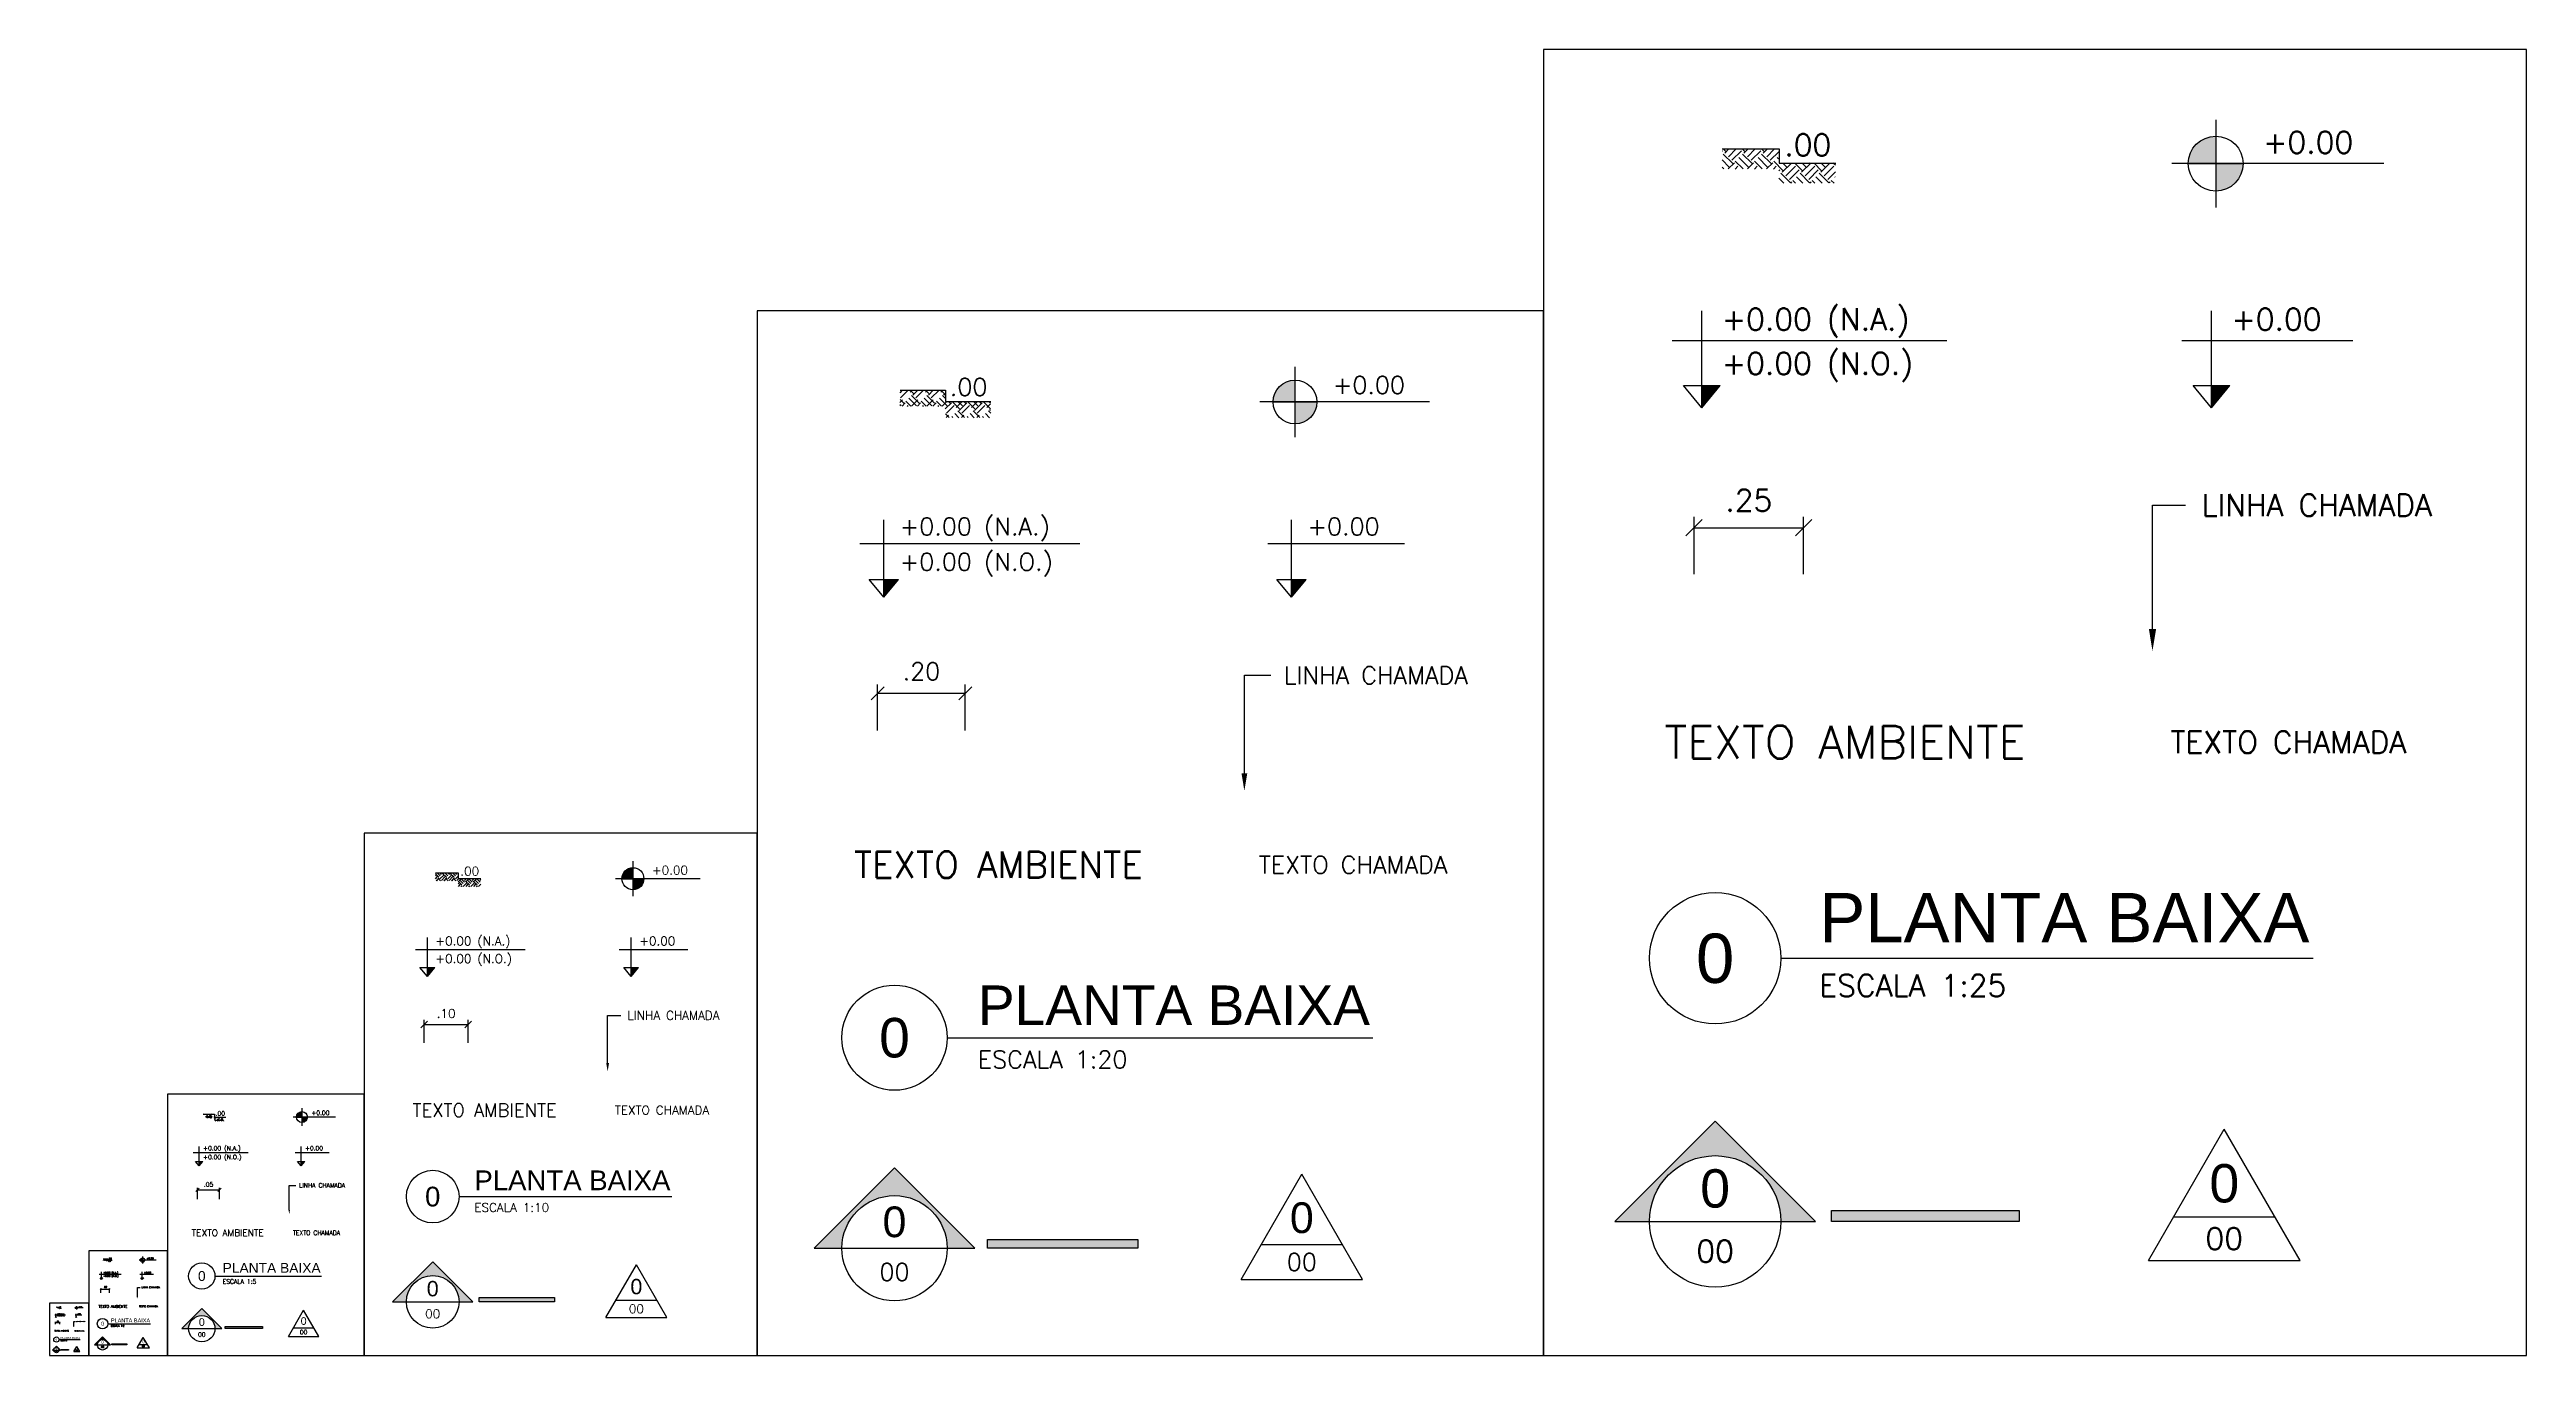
# Model space of a CAD drawing. Header units: millimetres. Extents: x 272697 to 273846, y 9581933 to 9582628.
# Drawn here: x 272704.7 to 272710.35, y 9581933.17 to 9581936.15 of the extents above; entities that cross this region are included whole.
import ezdxf
from ezdxf import colors
from ezdxf.entities.mleader import LeaderData, LeaderLine
from ezdxf.enums import TextEntityAlignment as Align
from ezdxf.math import Vec2, Vec3

# ---------------------------------------------------------------- set-up
doc = ezdxf.new("R2010")
doc.units = ezdxf.units.MM
doc.header["$PDMODE"] = 35
for name, color, linetype in [('ARQ-COTAS', 30, 'Continuous'), ('ARQ-SÍMBOLOS', 2, 'Continuous'), ('ARQ-TEXTO2', 2, 'Continuous'), ('ARQ-TEXTO3', 3, 'Continuous'), ('ARQ-TEXTO4', 4, 'Continuous')]:
    doc.layers.add(name, color=color, linetype=linetype)
doc.styles.add('arial', font='arial.ttf')
doc.styles.add('ROMANS', font='romans.shx')
doc.styles.add('Romans_Anot', font='romans.shx')
doc.dimstyles.new('Escala 1-1', dxfattribs={"dimscale": 0.01, "dimtxt": 0.2, "dimasz": 0.15, "dimexe": 0.1, "dimexo": 0.2, "dimgap": 0.15, "dimtad": 1, "dimzin": 4, "dimdsep": 46, "dimtxsty": 'Romans_Anot', "dimblk": 'OBLIQUE', "dimcen": 0.25, "dimclrd": 256, "dimclre": 256, "dimclrt": 2, "dimadec": 0, "dimazin": 0, "dimtfac": 1, "dimtix": 1, "dimtmove": 2, "dimatfit": 3, "dimfxl": 0, "dimlwd": -1, "dimlwe": -1, "dimarcsym": 0})
doc.dimstyles.new('Escala 1-10', dxfattribs={"dimscale": 0.1, "dimtxt": 0.2, "dimasz": 0.15, "dimexe": 0.1, "dimexo": 0.2, "dimgap": 0.15, "dimtad": 1, "dimzin": 4, "dimdsep": 46, "dimtxsty": 'Romans_Anot', "dimblk": 'OBLIQUE', "dimcen": 0.25, "dimclrd": 256, "dimclre": 256, "dimclrt": 2, "dimadec": 0, "dimazin": 0, "dimtfac": 1, "dimtix": 1, "dimtmove": 2, "dimatfit": 3, "dimfxl": 0, "dimlwd": -1, "dimlwe": -1, "dimarcsym": 0})
doc.dimstyles.new('Escala 1-2', dxfattribs={"dimscale": 0.02, "dimtxt": 0.2, "dimasz": 0.15, "dimexe": 0.1, "dimexo": 0.2, "dimgap": 0.15, "dimtad": 1, "dimzin": 4, "dimdsep": 46, "dimtxsty": 'Romans_Anot', "dimblk": 'OBLIQUE', "dimcen": 0.25, "dimclrd": 256, "dimclre": 256, "dimclrt": 2, "dimadec": 0, "dimazin": 0, "dimtfac": 1, "dimtix": 1, "dimtmove": 2, "dimatfit": 3, "dimfxl": 0, "dimlwd": -1, "dimlwe": -1, "dimarcsym": 0})
doc.dimstyles.new('Escala 1-20', dxfattribs={"dimscale": 0.2, "dimtxt": 0.2, "dimasz": 0.15, "dimexe": 0.1, "dimexo": 0.2, "dimgap": 0.15, "dimtad": 1, "dimzin": 4, "dimdsep": 46, "dimtxsty": 'Romans_Anot', "dimblk": 'OBLIQUE', "dimcen": 0.25, "dimclrd": 256, "dimclre": 256, "dimclrt": 2, "dimadec": 0, "dimazin": 0, "dimtfac": 1, "dimtix": 1, "dimtmove": 2, "dimatfit": 3, "dimfxl": 0, "dimlwd": -1, "dimlwe": -1, "dimarcsym": 0})
doc.dimstyles.new('Escala 1-25', dxfattribs={"dimscale": 0.25, "dimtxt": 0.2, "dimasz": 0.15, "dimexe": 0.1, "dimexo": 0.2, "dimgap": 0.15, "dimtad": 1, "dimzin": 4, "dimdsep": 46, "dimtxsty": 'Romans_Anot', "dimblk": 'OBLIQUE', "dimcen": 0.25, "dimclrd": 256, "dimclre": 256, "dimclrt": 2, "dimadec": 0, "dimazin": 0, "dimtfac": 1, "dimtix": 1, "dimtmove": 2, "dimatfit": 3, "dimfxl": 0, "dimlwd": -1, "dimlwe": -1, "dimarcsym": 0})
doc.dimstyles.new('Escala 1-5', dxfattribs={"dimscale": 0.05, "dimtxt": 0.2, "dimasz": 0.15, "dimexe": 0.1, "dimexo": 0.2, "dimgap": 0.15, "dimtad": 1, "dimzin": 4, "dimdsep": 46, "dimtxsty": 'Romans_Anot', "dimblk": 'OBLIQUE', "dimcen": 0.25, "dimclrd": 256, "dimclre": 256, "dimclrt": 2, "dimadec": 0, "dimazin": 0, "dimtfac": 1, "dimtix": 1, "dimtmove": 2, "dimatfit": 3, "dimfxl": 0, "dimlwd": -1, "dimlwe": -1, "dimarcsym": 0})

msp = doc.modelspace()

# ---------------------------------------------------------------- texts
at = {"layer": 'ARQ-TEXTO2', "attachment_point": 1, "style": 'ROMANS'}
for insert, char_height in [((272709.5344476476, 9581934.592246616), 0.05), ((272707.454643597, 9581934.307433473), 0.04000000000000001), ((272705.9856767653, 9581933.737807188), 0.02), ((272705.2511933495, 9581933.452994045), 0.01), ((272704.9001913423, 9581933.28210616), 0.004), ((272704.7532946591, 9581933.225143531), 0.002)]:
    msp.add_mtext('TEXTO CHAMADA', dxfattribs=dict(at, insert=insert, char_height=char_height))
at = {"layer": 'ARQ-TEXTO3', "attachment_point": 5, "style": 'ROMANS'}
for insert, char_height in [((272708.7916727732, 9581934.567418717), 0.075), ((272706.8604236974, 9581934.287571155), 0.06), ((272705.6885668155, 9581933.727876028), 0.03), ((272705.1026383746, 9581933.448028466), 0.015), ((272704.8407693523, 9581933.280119928), 0.006), ((272704.7235836642, 9581933.224150416), 0.003)]:
    msp.add_mtext('TEXTO AMBIENTE', dxfattribs=dict(at, insert=insert, char_height=char_height))

# ---------------------------------------------------------------- blocks, each defined once
blk = doc.blocks.new('_Oblique')
at = {"color": 0, "linetype": 'ByBlock', "lineweight": -2}
blk.add_line((-0.5, -0.5), (0.5, 0.5), dxfattribs=at)
blk = doc.blocks.new('*D26')
at = {"layer": 'ARQ-COTAS', "transparency": 16777216}
for p, q in [((272708.4474473423, 9581934.950344866), (272708.4474473423, 9581935.081419483)), ((272708.6974473423, 9581934.950344866), (272708.6974473423, 9581935.081419483)), ((272708.4474473423, 9581935.056419482), (272708.6974473423, 9581935.056419482))]:
    blk.add_line(p, q, dxfattribs=at)
at = {"layer": 'Defpoints', "color": 0, "transparency": 16777216}
for p in [(272708.6974473423, 9581935.056419482), (272708.4474473423, 9581934.900344865), (272708.6974473423, 9581934.900344865)]:
    blk.add_point(p, dxfattribs=at)
at = {"layer": 'ARQ-COTAS', "transparency": 16777216, "xscale": 0.0375, "yscale": 0.0375, "zscale": 0.0375, "rotation": 180}
blk.add_blockref('_Oblique', (272708.4474473423, 9581935.056419482), dxfattribs=at)
at = {"layer": 'ARQ-COTAS', "transparency": 16777216, "xscale": 0.0375, "yscale": 0.0375, "zscale": 0.0375}
blk.add_blockref('_Oblique', (272708.6974473423, 9581935.056419482), dxfattribs=at)
at = {"layer": 'ARQ-COTAS', "color": 2, "transparency": 16777216, "insert": (272708.5724473423, 9581935.118919482), "char_height": 0.05, "attachment_point": 5, "style": 'Romans_Anot'}
blk.add_mtext('.25', dxfattribs=at)
blk = doc.blocks.new('Nível_Planta')
at = {"layer": 'ARQ-SÍMBOLOS', "ltscale": 0.1}
h = blk.add_hatch(color=1, dxfattribs=at)
h.dxf.hatch_style = 1
h.paths.add_polyline_path([(-0.2499999999998295, 0), (0, 0), (0, 0.25, 0.4142135623730951)])
h.paths.add_polyline_path([(0.2500000000000568, 0), (0, 0), (0, -0.25, 0.4142135623730952)])
at = {"layer": 'ARQ-SÍMBOLOS', "color": 1}
for p, q in [((0, 0.3999999999999773), (0, -0.3999999999999773)), ((1.5345611638636, 0), (-0.3999999999999773, 0))]:
    blk.add_line(p, q, dxfattribs=at)
at = {"layer": 'ARQ-SÍMBOLOS', "color": 1, "ltscale": 0.1}
blk.add_line((-0.25, 0), (0.25, 0), dxfattribs=at)
at = {"layer": 'ARQ-SÍMBOLOS', "color": 1}
blk.add_circle((0, 0), 0.2499999999999881, dxfattribs=at)
at = {"layer": 'ARQ-TEXTO2', "style": 'ROMANS'}
blk.add_attdef('NIVEL-ACABADO', text='', height=0.2, dxfattribs=at).set_placement((0.4323399719731924, 0.03380018974962695), align=Align.BOTTOM_LEFT)
blk = doc.blocks.new('Nível_Corte')
at = {"layer": 'ARQ-SÍMBOLOS'}
h = blk.add_hatch(color=1, dxfattribs=at)
h.dxf.hatch_style = 1
h.paths.add_polyline_path([(0.1674369880686299, 0.2018394639394501), (0, 0.2018394639394501), (0, 2.775557561562891e-17)])
at = {"layer": 'ARQ-SÍMBOLOS', "color": 1}
for p, q in [((0, 0), (0, 0.8840472081402027)), ((-0.2710281388124827, 0.61301906932772), (2.23548512267085, 0.6130190693277199)), ((-0.1674369880686299, 0.2018394639394501), (0.1674369880686299, 0.2018394639394501)), ((0, 0), (-0.1674369880686299, 0.2018394639394501)), ((0, 0), (0.1674369880686299, 0.2018394639394501))]:
    blk.add_line(p, q, dxfattribs=at)
at = {"layer": 'ARQ-TEXTO2', "style": 'ROMANS'}
for tag, p in [('NIVEL-ACABADO', (0.1823399719731924, 0.6468192590773469)), ('NIVEL-OSSO', (0.1823399719731924, 0.2437618968276638))]:
    blk.add_attdef(tag, text='', height=0.2, dxfattribs=at).set_placement(p, align=Align.BOTTOM_LEFT)
blk = doc.blocks.new('Nível_Fachada')
at = {"layer": 'ARQ-SÍMBOLOS'}
h = blk.add_hatch(color=1, dxfattribs=at)
h.dxf.hatch_style = 1
h.paths.add_polyline_path([(0.1674369880686299, 0.2018394639394501), (0, 0.2018394639394501), (0, 2.775557561562891e-17)])
at = {"layer": 'ARQ-SÍMBOLOS', "color": 1}
for p, q in [((0, 0), (0, 0.8840472081402027)), ((-0.2710281388124827, 0.61301906932772), (1.290009262549347, 0.61301906932772)), ((-0.1674369880686299, 0.2018394639394501), (0.1674369880686299, 0.2018394639394501)), ((0, 0), (-0.1674369880686299, 0.2018394639394501)), ((0, 0), (0.1674369880686299, 0.2018394639394501))]:
    blk.add_line(p, q, dxfattribs=at)
at = {"layer": 'ARQ-TEXTO2', "style": 'ROMANS'}
blk.add_attdef('NIVEL-ACABADO', text='', height=0.2, dxfattribs=at).set_placement((0.1823399719731924, 0.6468192590773469), align=Align.BOTTOM_LEFT)
blk = doc.blocks.new('Desnível')
at = {"layer": 'ARQ-SÍMBOLOS', "ltscale": 0.1}
h = blk.add_hatch(dxfattribs=at)
h.set_pattern_fill('EARTH', color=8, scale=0.0195, angle=45)
h.set_pattern_definition([(45, (-400.0299619025752, -104.6273610214731), (0, 0.1751149943608485), [0.123825, -0.123825]), (45, (-400.0627959640179, -104.5945269600304), (0, 0.1751149943608485), [0.123825, -0.123825]), (45, (-400.0956300254606, -104.5616928985877), (0, 0.1751149943608485), [0.123825, -0.123825]), (135, (-400.0956300254606, -104.5398035242927), (-0.1751149943608485, 0), [0.123825, -0.123825]), (135, (-400.0627959640179, -104.50696946285), (-0.1751149943608485, 0), [0.123825, -0.123825]), (135, (-400.0299619025752, -104.4741354014074), (-0.1751149943608485, 0), [0.123825, -0.123825])])
h.paths.add_polyline_path([(-0.003175775869522113, 0.1299999999999955), (-0.5200000000000955, 0.1299999999999955), (-0.5200000000000955, -0.05199999999990723), (-0.003175775869522113, -0.05199999999990723)])
h.paths.add_polyline_path([(0.513648448261165, 0), (-0.003175775869522113, 0), (-0.003175775869522113, -0.1820000000000164), (0.513648448261165, -0.1820000000000164)])
at = {"layer": 'ARQ-SÍMBOLOS', "color": 1}
for p, q in [((-0.5200000000000955, 0.1299999999999955), (0, 0.1299999999999955)), ((0, 0.1299999999999955), (0, 0)), ((0, 0), (0.5168242241306871, 0))]:
    blk.add_line(p, q, dxfattribs=at)
at = {"layer": 'ARQ-TEXTO2', "style": 'ROMANS'}
blk.add_attdef('DESNIVEL', text='', height=0.2, dxfattribs=at).set_placement((0.04765483870835396, 0.006558432516840185), align=Align.BOTTOM_LEFT)
blk = doc.blocks.new('*U12')
at = {"layer": 'ARQ-SÍMBOLOS'}
blk.add_line((0.6000000000000227, 0), (5.457782053290023, 0), dxfattribs=at)
blk.add_circle((0, 0), 0.6000000000000001, dxfattribs=at)
at = {"layer": 'ARQ-TEXTO2', "style": 'ROMANS'}
blk.add_attdef('ESCALA1', text='', height=0.2, dxfattribs=at).set_placement((0.9509007815001951, -0.1493556705072479), align=Align.TOP_LEFT)
at = {"layer": 'ARQ-TEXTO4', "style": 'arial'}
blk.add_attdef('TITULODODESENHO', (0.9509007815001951, 0.1457810115979328), '', height=0.45, dxfattribs=at)
blk.add_attdef('0', text='', height=0.45, dxfattribs=at).set_placement((0, 0), align=Align.MIDDLE)
blk = doc.blocks.new('*D14')
at = {"layer": 'ARQ-COTAS', "transparency": 16777216}
for p, q in [((272706.5850433527, 9581934.593912072), (272706.5850433527, 9581934.698771765)), ((272706.5850433527, 9581934.678771766), (272706.7850433526, 9581934.678771766)), ((272706.7850433526, 9581934.593912072), (272706.7850433526, 9581934.698771765))]:
    blk.add_line(p, q, dxfattribs=at)
at = {"layer": 'Defpoints', "color": 0, "transparency": 16777216}
for p in [(272706.7850433526, 9581934.678771766), (272706.5850433527, 9581934.553912073), (272706.7850433526, 9581934.553912073)]:
    blk.add_point(p, dxfattribs=at)
at = {"layer": 'ARQ-COTAS', "transparency": 16777216, "xscale": 0.03, "yscale": 0.03, "zscale": 0.03, "rotation": 180}
blk.add_blockref('_Oblique', (272706.5850433527, 9581934.678771766), dxfattribs=at)
at = {"layer": 'ARQ-COTAS', "transparency": 16777216, "xscale": 0.03, "yscale": 0.03, "zscale": 0.03}
blk.add_blockref('_Oblique', (272706.7850433526, 9581934.678771766), dxfattribs=at)
at = {"layer": 'ARQ-COTAS', "color": 2, "transparency": 16777216, "insert": (272706.6850433527, 9581934.728771767), "char_height": 0.04000000000000001, "attachment_point": 5, "style": 'Romans_Anot'}
blk.add_mtext('.20', dxfattribs=at)
blk = doc.blocks.new('*D15')
at = {"layer": 'ARQ-COTAS', "transparency": 16777216}
for p, q in [((272705.5508766432, 9581933.881046487), (272705.5508766432, 9581933.933476334)), ((272705.6508766431, 9581933.881046487), (272705.6508766431, 9581933.933476334)), ((272705.5508766432, 9581933.923476335), (272705.6508766431, 9581933.923476335))]:
    blk.add_line(p, q, dxfattribs=at)
at = {"layer": 'Defpoints', "color": 0, "transparency": 16777216}
for p in [(272705.6508766431, 9581933.923476335), (272705.5508766432, 9581933.861046487), (272705.6508766431, 9581933.861046487)]:
    blk.add_point(p, dxfattribs=at)
at = {"layer": 'ARQ-COTAS', "transparency": 16777216, "xscale": 0.015, "yscale": 0.015, "zscale": 0.015, "rotation": 180}
blk.add_blockref('_Oblique', (272705.5508766432, 9581933.923476335), dxfattribs=at)
at = {"layer": 'ARQ-COTAS', "transparency": 16777216, "xscale": 0.015, "yscale": 0.015, "zscale": 0.015}
blk.add_blockref('_Oblique', (272705.6508766431, 9581933.923476335), dxfattribs=at)
at = {"layer": 'ARQ-COTAS', "color": 2, "transparency": 16777216, "insert": (272705.6008766431, 9581933.948476335), "char_height": 0.02, "attachment_point": 5, "style": 'Romans_Anot'}
blk.add_mtext('.10', dxfattribs=at)
blk = doc.blocks.new('*D16')
at = {"layer": 'ARQ-COTAS', "transparency": 16777216}
for p, q in [((272705.0337932884, 9581933.524613695), (272705.0337932884, 9581933.550828619)), ((272705.0337932884, 9581933.545828618), (272705.0837932884, 9581933.545828618)), ((272705.0837932884, 9581933.524613695), (272705.0837932884, 9581933.550828619))]:
    blk.add_line(p, q, dxfattribs=at)
at = {"layer": 'Defpoints', "color": 0, "transparency": 16777216}
for p in [(272705.0837932884, 9581933.545828618), (272705.0337932884, 9581933.514613695), (272705.0837932884, 9581933.514613695)]:
    blk.add_point(p, dxfattribs=at)
at = {"layer": 'ARQ-COTAS', "transparency": 16777216, "xscale": 0.0075, "yscale": 0.0075, "zscale": 0.0075, "rotation": 180}
blk.add_blockref('_Oblique', (272705.0337932884, 9581933.545828618), dxfattribs=at)
at = {"layer": 'ARQ-COTAS', "transparency": 16777216, "xscale": 0.0075, "yscale": 0.0075, "zscale": 0.0075}
blk.add_blockref('_Oblique', (272705.0837932884, 9581933.545828618), dxfattribs=at)
at = {"layer": 'ARQ-COTAS', "color": 2, "transparency": 16777216, "insert": (272705.0587932884, 9581933.558328617), "char_height": 0.01, "attachment_point": 5, "style": 'Romans_Anot'}
blk.add_mtext('.05', dxfattribs=at)
blk = doc.blocks.new('*D17')
at = {"layer": 'ARQ-COTAS', "transparency": 16777216}
for p, q in [((272704.8132313179, 9581933.31075402), (272704.8132313179, 9581933.32123999)), ((272704.8132313179, 9581933.319239989), (272704.8332313179, 9581933.319239989)), ((272704.8332313179, 9581933.31075402), (272704.8332313179, 9581933.32123999))]:
    blk.add_line(p, q, dxfattribs=at)
at = {"layer": 'Defpoints', "color": 0, "transparency": 16777216}
for p in [(272704.8332313179, 9581933.319239989), (272704.8132313179, 9581933.30675402), (272704.8332313179, 9581933.30675402)]:
    blk.add_point(p, dxfattribs=at)
at = {"layer": 'ARQ-COTAS', "transparency": 16777216, "xscale": 0.003, "yscale": 0.003, "zscale": 0.003, "rotation": 180}
blk.add_blockref('_Oblique', (272704.8132313179, 9581933.319239989), dxfattribs=at)
at = {"layer": 'ARQ-COTAS', "transparency": 16777216, "xscale": 0.003, "yscale": 0.003, "zscale": 0.003}
blk.add_blockref('_Oblique', (272704.8332313179, 9581933.319239989), dxfattribs=at)
at = {"layer": 'ARQ-COTAS', "color": 2, "transparency": 16777216, "insert": (272704.8232313179, 9581933.32423999), "char_height": 0.004, "attachment_point": 5, "style": 'Romans_Anot'}
blk.add_mtext('.02', dxfattribs=at)
blk = doc.blocks.new('*D22')
at = {"layer": 'ARQ-COTAS', "transparency": 16777216}
for p, q in [((272704.7098146469, 9581933.239467463), (272704.7098146469, 9581933.244710447)), ((272704.7098146469, 9581933.243710447), (272704.7198146469, 9581933.243710447)), ((272704.7198146469, 9581933.239467463), (272704.7198146469, 9581933.244710447))]:
    blk.add_line(p, q, dxfattribs=at)
at = {"layer": 'Defpoints', "color": 0, "transparency": 16777216}
for p in [(272704.7098146469, 9581933.237467462), (272704.7198146469, 9581933.243710447), (272704.7198146469, 9581933.237467462)]:
    blk.add_point(p, dxfattribs=at)
at = {"layer": 'ARQ-COTAS', "transparency": 16777216, "xscale": 0.0015, "yscale": 0.0015, "zscale": 0.0015, "rotation": 180}
blk.add_blockref('_Oblique', (272704.7098146469, 9581933.243710447), dxfattribs=at)
at = {"layer": 'ARQ-COTAS', "transparency": 16777216, "xscale": 0.0015, "yscale": 0.0015, "zscale": 0.0015}
blk.add_blockref('_Oblique', (272704.7198146469, 9581933.243710447), dxfattribs=at)
at = {"layer": 'ARQ-COTAS', "color": 2, "transparency": 16777216, "insert": (272704.7148146469, 9581933.246210447), "char_height": 0.002, "attachment_point": 5, "style": 'Romans_Anot'}
blk.add_mtext('.01', dxfattribs=at)
blk = doc.blocks.new('Símbolo_Corte')
at = {"layer": 'ARQ-SÍMBOLOS'}
h = blk.add_hatch(color=256, dxfattribs=at)
h.dxf.hatch_style = 1
h.paths.add_polyline_path([(0, 0.9151393877975806), (-0.9151393877975806, 0), (-0.5999999999999659, 0, -1), (0.5999999999999659, 0), (0.9151393877976375, 0)])
at = {"layer": 'ARQ-SÍMBOLOS', "ltscale": 0.1}
blk.add_hatch(color=256, dxfattribs=at).paths.add_polyline_path([(1.062636070721965, 0.1000000000000227), (2.77493444844464, 0.1000000000000227), (2.77493444844464, 0), (1.062636070721965, 0)])
at = {"layer": 'ARQ-SÍMBOLOS'}
for p, q in [((-0.9151393877975806, 0), (-0.5999999999999659, 0)), ((0.5999999999999659, 0), (0.9151393877976375, 0))]:
    blk.add_line(p, q, dxfattribs=at)
at = {"layer": 'ARQ-SÍMBOLOS', "color": 4}
blk.add_line((-0.5999999999999659, 0), (0.5999999999999659, 0), dxfattribs=at)
at = {"layer": 'ARQ-SÍMBOLOS'}
blk.add_lwpolyline([(-0.9151393877975806, 0), (0, 0.9151393877975806), (0.9151393877976375, 0)], dxfattribs=at)
blk.add_lwpolyline([(1.062636070721965, 0.1000000000000227), (2.77493444844464, 0.1000000000000227), (2.77493444844464, 0), (1.062636070721965, 0)], close=True, dxfattribs=at)
blk.add_circle((0, 0), 0.5999999999999577, dxfattribs=at)
at = {"layer": 'ARQ-TEXTO2', "style": 'ROMANS'}
blk.add_attdef('NUMERO-FOLHA', text='', height=0.2, dxfattribs=at).set_placement((0, -0.2710679097771163), align=Align.MIDDLE_CENTER)
at = {"layer": 'ARQ-TEXTO4', "style": 'arial'}
blk.add_attdef('NUMERO-DESENHO-NA-FOLHA', text='', height=0.35, dxfattribs=at).set_placement((0, 0.3011729068109048), align=Align.MIDDLE_CENTER)
blk = doc.blocks.new('Símbolo_Fachada')
at = {"layer": 'ARQ-SÍMBOLOS', "ltscale": 0.1}
for p, q in [((-0.6928203230274903, -0.3985667833428579), (-5.684341886080801e-14, 0.8014332166570171)), ((0.6928203230274335, -0.3985667833429147), (-5.684341886080801e-14, 0.8014332166570171)), ((-0.692820323027604, -0.3985667833428579), (0.6928203230274335, -0.3985667833429147))]:
    blk.add_line(p, q, dxfattribs=at)
at = {"layer": 'ARQ-SÍMBOLOS', "color": 4, "ltscale": 0.1}
blk.add_line((-0.4627076833745036, 0), (0.4627076833744468, 0), dxfattribs=at)
at = {"layer": 'ARQ-TEXTO2', "style": 'ROMANS'}
blk.add_attdef('NUMERO-FOLHA', text='', height=0.2, dxfattribs=at).set_placement((-5.684341886080801e-14, -0.1992833916714289), align=Align.MIDDLE_CENTER)
at = {"layer": 'ARQ-TEXTO4', "style": 'arial'}
blk.add_attdef('NUMERO-DESENHO-NA-FOLHA', text='', height=0.35, dxfattribs=at).set_placement((-5.684341886080801e-14, 0.3062494316076254), align=Align.MIDDLE_CENTER)

# ---------------------------------------------------------------- dimensions: what is measured, and where the dimension line sits
at = {"layer": 'ARQ-COTAS'}
for base, p1, p2, dimstyle, picture, middle in [((272708.6974473423, 9581935.056419482), (272708.4474473423, 9581934.900344865), (272708.6974473423, 9581934.900344865), 'Escala 1-25', '*D26', (272708.5724473423, 9581935.118919482)), ((272706.7850433526, 9581934.678771766), (272706.5850433527, 9581934.553912073), (272706.7850433526, 9581934.553912073), 'Escala 1-20', '*D14', (272706.6850433527, 9581934.728771767)), ((272705.6508766431, 9581933.923476335), (272705.5508766432, 9581933.861046487), (272705.6508766431, 9581933.861046487), 'Escala 1-10', '*D15', (272705.6008766431, 9581933.948476335)), ((272705.0837932884, 9581933.545828618), (272705.0337932884, 9581933.514613695), (272705.0837932884, 9581933.514613695), 'Escala 1-5', '*D16', (272705.0587932884, 9581933.558328617)), ((272704.8332313179, 9581933.319239989), (272704.8132313179, 9581933.30675402), (272704.8332313179, 9581933.30675402), 'Escala 1-2', '*D17', (272704.8232313179, 9581933.32423999)), ((272704.7198146469, 9581933.243710447), (272704.7098146469, 9581933.237467462), (272704.7198146469, 9581933.237467462), 'Escala 1-1', '*D22', (272704.7148146469, 9581933.246210447))]:
    dim = msp.add_linear_dim(base=base, p1=p1, p2=p2, dimstyle=dimstyle, dxfattribs=at)
    dim.commit()
    dim.dimension.update_dxf_attribs({"geometry": picture, "text_midpoint": middle})

# ---------------------------------------------------------------- linework, layer by layer
for points in [[(272708.1042316266, 9581933.168180903), (272710.3464326847, 9581933.168180903), (272710.3464326847, 9581936.147392694), (272708.1042316266, 9581936.147392694)], [(272706.3104707801, 9581933.168180903), (272708.1042316266, 9581933.168180903), (272708.1042316266, 9581935.551550336), (272706.3104707801, 9581935.551550336)], [(272705.4135903569, 9581933.168180903), (272706.3104707801, 9581933.168180903), (272706.3104707801, 9581934.359865619), (272705.4135903569, 9581934.359865619)], [(272704.9651501453, 9581933.168180903), (272705.4135903569, 9581933.168180903), (272705.4135903569, 9581933.764023261), (272704.9651501453, 9581933.764023261)], [(272704.7857740606, 9581933.168180903), (272704.9651501453, 9581933.168180903), (272704.9651501453, 9581933.406517847), (272704.7857740606, 9581933.406517847)], [(272704.6960860183, 9581933.168180903), (272704.7857740606, 9581933.168180903), (272704.7857740606, 9581933.287349375), (272704.6960860183, 9581933.287349375)]]:
    msp.add_lwpolyline(points, close=True)

# ---------------------------------------------------------------- block references
at = {"layer": 'ARQ-SÍMBOLOS'}
for name, p, xscale, yscale, zscale, values in [('Nível_Planta', (272709.637535809, 9581935.88712975), 0.25, 0.25, 0.25, {'NIVEL-ACABADO': '+0.00'}), ('Desnível', (272708.6415446473, 9581935.888110014), 0.25, 0.25, 0.25, {'DESNIVEL': '.00'}), ('Nível_Corte', (272708.4650344202, 9581935.33033772), 0.25, 0.25, 0.25, {'NIVEL-OSSO': '+0.00 (N.O.)', 'NIVEL-ACABADO': '+0.00 (N.A.)'}), ('Nível_Fachada', (272709.6276702299, 9581935.33033772), 0.25, 0.25, 0.25, {'NIVEL-ACABADO': '+0.00 '}), ('Nível_Planta', (272707.537114126, 9581935.343339982), 0.2, 0.2, 0.2, {'NIVEL-ACABADO': '+0.00'}), ('Desnível', (272706.7403211967, 9581935.344124192), 0.2, 0.2, 0.2, {'DESNIVEL': '.00'}), ('Nível_Corte', (272706.599113015, 9581934.897906357), 0.2, 0.2, 0.2, {'NIVEL-OSSO': '+0.00 (N.O.)', 'NIVEL-ACABADO': '+0.00 (N.A.)'}), ('Nível_Fachada', (272707.5292216627, 9581934.897906357), 0.2, 0.2, 0.2, {'NIVEL-ACABADO': '+0.00 '}), ('Desnível', (272705.6285155652, 9581934.256152548), 0.1, 0.1, 0.1, {'DESNIVEL': '.00'}), ('Nível_Planta', (272706.0269120298, 9581934.255760442), 0.1, 0.1, 0.1, {'NIVEL-ACABADO': '+0.00'}), ('*U12', (272708.4956382276, 9581934.074351676), 0.25, 0.25, 0.25, {'ESCALA1': 'ESCALA 1:25', '0': '0', 'TITULODODESENHO': 'PLANTA BAIXA'}), ('Nível_Corte', (272705.5579114743, 9581934.03304363), 0.1, 0.1, 0.1, {'NIVEL-OSSO': '+0.00 (N.O.)', 'NIVEL-ACABADO': '+0.00 (N.A.)'}), ('Nível_Fachada', (272706.0229657982, 9581934.03304363), 0.1, 0.1, 0.1, {'NIVEL-ACABADO': '+0.00 '}), ('*U12', (272706.6235960609, 9581933.893117521), 0.2, 0.2, 0.2, {'ESCALA1': 'ESCALA 1:20', '0': '0', 'TITULODODESENHO': 'PLANTA BAIXA'}), ('Desnível', (272705.0726127494, 9581933.712166725), 0.05, 0.05, 0.05, {'DESNIVEL': '.00'}), ('Nível_Planta', (272705.2718109817, 9581933.711970672), 0.05, 0.05, 0.05, {'NIVEL-ACABADO': '+0.00'}), ('Nível_Corte', (272705.037310704, 9581933.600612266), 0.05, 0.05, 0.05, {'NIVEL-OSSO': '+0.00 (N.O.)', 'NIVEL-ACABADO': '+0.00 (N.A.)'}), ('Nível_Fachada', (272705.269837866, 9581933.600612266), 0.05, 0.05, 0.05, {'NIVEL-ACABADO': '+0.00 '}), ('*U12', (272705.5701529973, 9581933.530649211), 0.1, 0.1, 0.1, {'ESCALA1': 'ESCALA 1:10', '0': '0', 'TITULODODESENHO': 'PLANTA BAIXA'}), ('Desnível', (272704.8287591023, 9581933.385775233), 0.02, 0.02, 0.02, {'DESNIVEL': '.00'}), ('Nível_Planta', (272704.9084383952, 9581933.385696812), 0.02, 0.02, 0.02, {'NIVEL-ACABADO': '+0.00'}), ('*U12', (272705.0434314655, 9581933.349415058), 0.05, 0.05, 0.05, {'ESCALA1': 'ESCALA 1:5', '0': '0', 'TITULODODESENHO': 'PLANTA BAIXA'}), ('Nível_Corte', (272704.8146382841, 9581933.341153448), 0.02, 0.02, 0.02, {'NIVEL-OSSO': '+0.00 (N.O.)', 'NIVEL-ACABADO': '+0.00 (N.A.)'}), ('Nível_Fachada', (272704.9076491489, 9581933.341153448), 0.02, 0.02, 0.02, {'NIVEL-ACABADO': '+0.00 '}), ('Nível_Corte', (272704.71051813, 9581933.254667176), 0.01, 0.01, 0.01, {'NIVEL-OSSO': '+0.00 (N.O.)', 'NIVEL-ACABADO': '+0.00 (N.A.)'}), ('Desnível', (272704.7175785392, 9581933.276978068), 0.01, 0.01, 0.01, {'DESNIVEL': '.00'}), ('Nível_Planta', (272704.7574181856, 9581933.276938858), 0.01, 0.01, 0.01, {'NIVEL-ACABADO': '+0.00'}), ('Nível_Fachada', (272704.7570235624, 9581933.254667176), 0.01, 0.01, 0.01, {'NIVEL-ACABADO': '+0.00 '}), ('*U12', (272704.8170865887, 9581933.240674565), 0.02, 0.02, 0.02, {'ESCALA1': 'ESCALA 1:2', '0': '0', 'TITULODODESENHO': 'PLANTA BAIXA'}), ('*U12', (272704.7117422823, 9581933.204427734), 0.01, 0.01, 0.01, {'ESCALA1': 'ESCALA 1:1', '0': '0', 'TITULODODESENHO': 'PLANTA BAIXA'})]:
    msp.add_blockref(name, p, dxfattribs=dict(at, xscale=xscale, yscale=yscale, zscale=zscale)).add_auto_attribs(values)
at = {"layer": 'ARQ-SÍMBOLOS', "ltscale": 0.03}
for name, p, xscale, yscale, zscale in [('Símbolo_Corte', (272708.4956382276, 9581933.473981211), 0.25, 0.25, 0.25), ('Símbolo_Fachada', (272709.6571484942, 9581933.484388167), 0.25, 0.25, 0.25), ('Símbolo_Corte', (272706.6235960609, 9581933.41282115), 0.2, 0.2, 0.2), ('Símbolo_Fachada', (272707.5528042742, 9581933.421146713), 0.2, 0.2, 0.2), ('Símbolo_Corte', (272705.5701529973, 9581933.290501026), 0.1, 0.1, 0.1), ('Símbolo_Fachada', (272706.0347571039, 9581933.29466381), 0.1, 0.1, 0.1), ('Símbolo_Corte', (272705.0434314655, 9581933.229340965), 0.05, 0.05, 0.05), ('Símbolo_Fachada', (272705.2757335188, 9581933.231422355), 0.05, 0.05, 0.05), ('Símbolo_Corte', (272704.8170865887, 9581933.192644928), 0.02, 0.02, 0.02), ('Símbolo_Fachada', (272704.91000741, 9581933.193477483), 0.02, 0.02, 0.02), ('Símbolo_Corte', (272704.7117422823, 9581933.180412915), 0.01, 0.01, 0.01), ('Símbolo_Fachada', (272704.758202693, 9581933.180829193), 0.01, 0.01, 0.01)]:
    msp.add_blockref(name, p, dxfattribs=dict(at, xscale=xscale, yscale=yscale, zscale=zscale)).add_auto_attribs({'NUMERO-FOLHA': '00', 'NUMERO-DESENHO-NA-FOLHA': '0'})

msp.set_redraw_order([(e.dxf.handle, doc.entitydb.next_handle()) for e in msp.query("TEXT MTEXT ATTDEF DIMENSION ARC_DIMENSION")])  # texts and dimensions are drawn at this point

# ---------------------------------------------------------------- leaders
at = {"layer": 'ARQ-COTAS'}
ml = msp.add_multileader_mtext('Standard', dxfattribs=at)
ml.set_content('LINHA CHAMADA', color=2, style='Romans_Anot')
ml.set_leader_properties(color=256, linetype='ByLayer', lineweight=-1)
ml.build(insert=Vec2(0, 0))
ml.multileader.update_dxf_attribs({"dogleg_length": 0.3, "arrow_head_size": 0.05, "scale": 0.25})
ctx = ml.context
ctx.base_point, ctx.scale, ctx.char_height, ctx.arrow_head_size, ctx.landing_gap_size, ctx.plane_origin = Vec3(272709.5683189509, 9581935.107812943), 0.25, 0.05, 0.05, 0.0375, Vec3(272709.4933189509, 9581934.775401568)
notes = []
notes.append((ctx, [(0, (1, 1, 0), (272709.4933189509, 9581935.107812943), (1, 0), 0.075, [(0, [(272709.4933189509, 9581934.775401568)], 0, [])])]))
ctx.mtext.insert, ctx.mtext.flow_direction = Vec3(272709.6058189509, 9581935.132812943), 5
ml = msp.add_multileader_mtext('Standard', dxfattribs=at)
ml.set_content('LINHA CHAMADA', color=2, style='Romans_Anot')
ml.set_leader_properties(color=256, linetype='ByLayer', lineweight=-1)
ml.build(insert=Vec2(0, 0))
ml.multileader.update_dxf_attribs({"dogleg_length": 0.3, "arrow_head_size": 0.04000000000000001, "scale": 0.2})
ctx = ml.context
ctx.base_point, ctx.scale, ctx.char_height, ctx.arrow_head_size, ctx.landing_gap_size, ctx.plane_origin = Vec3(272707.4817406395, 9581934.719886536), 0.2, 0.04000000000000001, 0.04000000000000001, 0.03, Vec3(272707.4217406395, 9581934.456253069)
notes.append((ctx, [(0, (1, 1, 0), (272707.4217406395, 9581934.719886536), (1, 0), 0.06, [(0, [(272707.4217406395, 9581934.456253069)], 0, [])])]))
ctx.mtext.insert, ctx.mtext.flow_direction = Vec3(272707.5117406396, 9581934.739886535), 5
ml = msp.add_multileader_mtext('Standard', dxfattribs=at)
ml.set_content('LINHA CHAMADA', color=2, style='Romans_Anot')
ml.set_leader_properties(color=256, linetype='ByLayer', lineweight=-1)
ml.build(insert=Vec2(0, 0))
ml.multileader.update_dxf_attribs({"dogleg_length": 0.3, "arrow_head_size": 0.02, "scale": 0.1})
ctx = ml.context
ctx.base_point, ctx.scale, ctx.char_height, ctx.arrow_head_size, ctx.landing_gap_size, ctx.plane_origin = Vec3(272705.9992252867, 9581933.94403372), 0.1, 0.02, 0.02, 0.015, Vec3(272705.9692252866, 9581933.815600447)
notes.append((ctx, [(0, (1, 1, 0), (272705.9692252866, 9581933.94403372), (1, 0), 0.03, [(0, [(272705.9692252866, 9581933.815600447)], 0, [])])]))
ctx.mtext.insert, ctx.mtext.flow_direction = Vec3(272706.0142252866, 9581933.95403372), 5
ml = msp.add_multileader_mtext('Standard', dxfattribs=at)
ml.set_content('LINHA CHAMADA', color=2, style='Romans_Anot')
ml.set_leader_properties(color=256, linetype='ByLayer', lineweight=-1)
ml.build(insert=Vec2(0, 0))
ml.multileader.update_dxf_attribs({"dogleg_length": 0.3, "arrow_head_size": 0.01, "scale": 0.05})
ctx = ml.context
ctx.base_point, ctx.scale, ctx.char_height, ctx.arrow_head_size, ctx.landing_gap_size, ctx.plane_origin = Vec3(272705.2579676101, 9581933.55610731), 0.05, 0.01, 0.01, 0.0075, Vec3(272705.2429676101, 9581933.489816384)
notes.append((ctx, [(0, (1, 1, 0), (272705.2429676101, 9581933.55610731), (1, 0), 0.015, [(0, [(272705.2429676101, 9581933.489816384)], 0, [])])]))
ctx.mtext.insert, ctx.mtext.flow_direction = Vec3(272705.2654676102, 9581933.561107311), 5
ml = msp.add_multileader_mtext('Standard', dxfattribs=at)
ml.set_content('LINHA CHAMADA', color=2, style='Romans_Anot')
ml.set_leader_properties(color=256, linetype='ByLayer', lineweight=-1)
ml.build(insert=Vec2(0, 0))
ml.multileader.update_dxf_attribs({"dogleg_length": 0.3, "arrow_head_size": 0.004, "scale": 0.02})
ctx = ml.context
ctx.base_point, ctx.scale, ctx.char_height, ctx.arrow_head_size, ctx.landing_gap_size, ctx.plane_origin = Vec3(272704.9029010466, 9581933.323351467), 0.02, 0.004, 0.004, 0.003, Vec3(272704.8969010466, 9581933.29735993)
notes.append((ctx, [(0, (1, 1, 0), (272704.8969010466, 9581933.323351467), (1, 0), 0.006, [(0, [(272704.8969010466, 9581933.29735993)], 0, [])])]))
ctx.mtext.insert, ctx.mtext.flow_direction = Vec3(272704.9059010466, 9581933.325351465), 5
ml = msp.add_multileader_mtext('Standard', dxfattribs=at)
ml.set_content('LINHA CHAMADA', color=2, style='Romans_Anot')
ml.set_leader_properties(color=256, linetype='ByLayer', lineweight=-1)
ml.build(insert=Vec2(0, 0))
ml.multileader.update_dxf_attribs({"dogleg_length": 0.3, "arrow_head_size": 0.002, "scale": 0.01})
ctx = ml.context
ctx.base_point, ctx.scale, ctx.char_height, ctx.arrow_head_size, ctx.landing_gap_size, ctx.plane_origin = Vec3(272704.7546495113, 9581933.245766185), 0.01, 0.002, 0.002, 0.0015, Vec3(272704.7516495113, 9581933.232624274)
notes.append((ctx, [(0, (1, 1, 0), (272704.7516495113, 9581933.245766185), (1, 0), 0.003, [(0, [(272704.7516495113, 9581933.232624274)], 0, [])])]))
ctx.mtext.insert, ctx.mtext.flow_direction = Vec3(272704.7561495113, 9581933.246766185), 5
for ctx, leaders in notes:
    for number, flags, end, landing, length, lines in leaders:
        leader = LeaderData()
        leader.index, (leader.has_last_leader_line, leader.has_dogleg_vector, leader.attachment_direction) = number, flags
        leader.last_leader_point, leader.dogleg_vector, leader.dogleg_length = Vec3(end), Vec3(landing), length
        for number, points, colour, breaks in lines:
            line = LeaderLine()
            line.index, line.vertices, line.color, line.breaks = number, Vec3.list(points), colors.encode_raw_color(colour), breaks
            leader.lines.append(line)
        ctx.leaders.append(leader)

doc.saveas('drawing.dxf')
